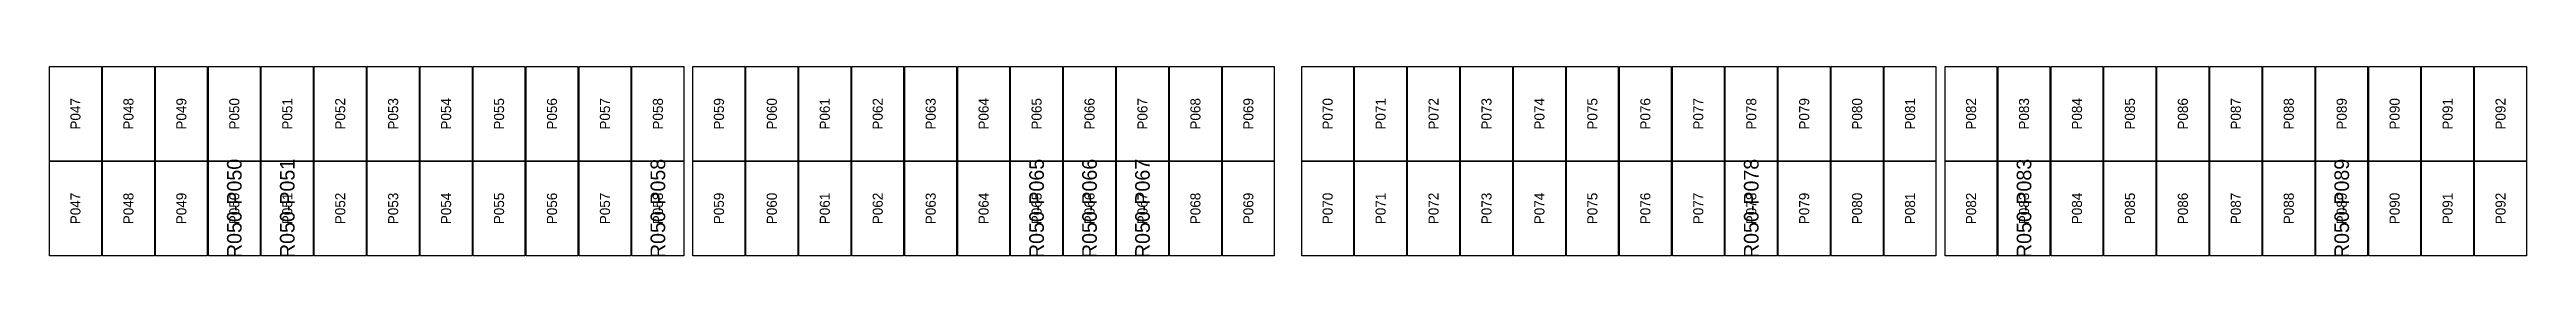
# Model space of a CAD drawing. Extents: x 296295 to 296770, y 651564 to 652121.
# Drawn here: x 296462.2 to 296516.4, y 651921.6 to 651925.8 of the extents above; entities that cross this region are included whole.
import ezdxf
from ezdxf.enums import TextEntityAlignment as Align

# ---------------------------------------------------------------- set-up
doc = ezdxf.new("R2010")
doc.units = 0

msp = doc.modelspace()

# ---------------------------------------------------------------- texts
at = {"layer": 'DEFECT_LABELS'}
for s, p in [('R050-P050', (296466.248, 651922.692)), ('R050-P051', (296467.406, 651922.692)), ('R050-P058', (296475.512, 651922.692)), ('R050-P065', (296483.794, 651922.692)), ('R050-P066', (296484.952, 651922.692)), ('R050-P067', (296486.11, 651922.692)), ('R050-P078', (296499.424, 651922.692)), ('R050-P083', (296505.39, 651922.692)), ('R050-P089', (296512.338, 651922.692))]:
    msp.add_text(s, height=0.32, rotation=90, dxfattribs=at).set_placement(p, align=Align.MIDDLE_CENTER)
at = {"layer": 'PANEL_POSITION'}
for s, p in [('P047', (296462.774, 651924.755)), ('P048', (296463.932, 651924.755)), ('P049', (296465.09, 651924.755)), ('P050', (296466.248, 651924.755)), ('P051', (296467.406, 651924.755)), ('P052', (296468.564, 651924.755)), ('P053', (296469.722, 651924.755)), ('P054', (296470.88, 651924.755)), ('P055', (296472.038, 651924.755)), ('P056', (296473.196, 651924.755)), ('P057', (296474.354, 651924.755)), ('P058', (296475.512, 651924.755)), ('P059', (296476.846, 651924.755)), ('P060', (296478.004, 651924.755)), ('P061', (296479.162, 651924.755)), ('P062', (296480.32, 651924.755)), ('P063', (296481.478, 651924.755)), ('P064', (296482.636, 651924.755)), ('P065', (296483.794, 651924.755)), ('P066', (296484.952, 651924.755)), ('P067', (296486.11, 651924.755)), ('P068', (296487.268, 651924.755)), ('P069', (296488.426, 651924.755)), ('P070', (296490.16, 651924.755)), ('P071', (296491.318, 651924.755)), ('P072', (296492.476, 651924.755)), ('P073', (296493.634, 651924.755)), ('P074', (296494.792, 651924.755)), ('P075', (296495.95, 651924.755)), ('P076', (296497.108, 651924.755)), ('P077', (296498.266, 651924.755)), ('P078', (296499.424, 651924.755)), ('P079', (296500.582, 651924.755)), ('P080', (296501.74, 651924.755)), ('P081', (296502.898, 651924.755)), ('P082', (296504.232, 651924.755)), ('P083', (296505.39, 651924.755)), ('P084', (296506.548, 651924.755)), ('P085', (296507.706, 651924.755)), ('P086', (296508.864, 651924.755)), ('P087', (296510.022, 651924.755)), ('P088', (296511.18, 651924.755)), ('P089', (296512.338, 651924.755)), ('P090', (296513.496, 651924.755)), ('P091', (296514.654, 651924.755)), ('P092', (296515.812, 651924.755)), ('P047', (296462.774, 651922.692)), ('P048', (296463.932, 651922.692)), ('P049', (296465.09, 651922.692)), ('P050', (296466.248, 651922.692)), ('P051', (296467.406, 651922.692)), ('P052', (296468.564, 651922.692)), ('P053', (296469.722, 651922.692)), ('P054', (296470.88, 651922.692)), ('P055', (296472.038, 651922.692)), ('P056', (296473.196, 651922.692)), ('P057', (296474.354, 651922.692)), ('P058', (296475.512, 651922.692)), ('P059', (296476.846, 651922.692)), ('P060', (296478.004, 651922.692)), ('P061', (296479.162, 651922.692)), ('P062', (296480.32, 651922.692)), ('P063', (296481.478, 651922.692)), ('P064', (296482.636, 651922.692)), ('P065', (296483.794, 651922.692)), ('P066', (296484.952, 651922.692)), ('P067', (296486.11, 651922.692)), ('P068', (296487.268, 651922.692)), ('P069', (296488.426, 651922.692)), ('P070', (296490.16, 651922.692)), ('P071', (296491.318, 651922.692)), ('P072', (296492.476, 651922.692)), ('P073', (296493.634, 651922.692)), ('P074', (296494.792, 651922.692)), ('P075', (296495.95, 651922.692)), ('P076', (296497.108, 651922.692)), ('P077', (296498.266, 651922.692)), ('P078', (296499.424, 651922.692)), ('P079', (296500.582, 651922.692)), ('P080', (296501.74, 651922.692)), ('P081', (296502.898, 651922.692)), ('P082', (296504.232, 651922.692)), ('P083', (296505.39, 651922.692)), ('P084', (296506.548, 651922.692)), ('P085', (296507.706, 651922.692)), ('P086', (296508.864, 651922.692)), ('P087', (296510.022, 651922.692)), ('P088', (296511.18, 651922.692)), ('P089', (296512.338, 651922.692)), ('P090', (296513.496, 651922.692)), ('P091', (296514.654, 651922.692)), ('P092', (296515.812, 651922.692))]:
    msp.add_text(s, height=0.22, rotation=90, dxfattribs=at).set_placement(p, align=Align.MIDDLE_CENTER)

# ---------------------------------------------------------------- linework, layer by layer
at = {"layer": 'DEFECTIVE_PANELS'}
for points in [[(296465.681, 651923.724), (296466.815, 651923.724), (296466.815, 651921.661), (296465.681, 651921.661)], [(296466.839, 651923.724), (296467.973, 651923.724), (296467.973, 651921.661), (296466.839, 651921.661)], [(296474.945, 651923.724), (296476.079, 651923.724), (296476.079, 651921.661), (296474.945, 651921.661)], [(296483.227, 651923.724), (296484.361, 651923.724), (296484.361, 651921.661), (296483.227, 651921.661)], [(296484.385, 651923.724), (296485.519, 651923.724), (296485.519, 651921.661), (296484.385, 651921.661)], [(296485.543, 651923.724), (296486.677, 651923.724), (296486.677, 651921.661), (296485.543, 651921.661)], [(296498.857, 651923.724), (296499.991, 651923.724), (296499.991, 651921.661), (296498.857, 651921.661)], [(296504.823, 651923.724), (296505.957, 651923.724), (296505.957, 651921.661), (296504.823, 651921.661)], [(296511.771, 651923.724), (296512.905, 651923.724), (296512.905, 651921.661), (296511.771, 651921.661)]]:
    msp.add_lwpolyline(points, close=True, dxfattribs=at)
at = {"layer": 'PANELS_MASTER'}
for points in [[(296462.207, 651925.787), (296463.341, 651925.787), (296463.341, 651923.724), (296462.207, 651923.724)], [(296463.365, 651925.787), (296464.499, 651925.787), (296464.499, 651923.724), (296463.365, 651923.724)], [(296464.523, 651925.787), (296465.657, 651925.787), (296465.657, 651923.724), (296464.523, 651923.724)], [(296465.681, 651925.787), (296466.815, 651925.787), (296466.815, 651923.724), (296465.681, 651923.724)], [(296466.839, 651925.787), (296467.973, 651925.787), (296467.973, 651923.724), (296466.839, 651923.724)], [(296467.997, 651925.787), (296469.131, 651925.787), (296469.131, 651923.724), (296467.997, 651923.724)], [(296469.155, 651925.787), (296470.289, 651925.787), (296470.289, 651923.724), (296469.155, 651923.724)], [(296470.313, 651925.787), (296471.447, 651925.787), (296471.447, 651923.724), (296470.313, 651923.724)], [(296471.471, 651925.787), (296472.605, 651925.787), (296472.605, 651923.724), (296471.471, 651923.724)], [(296472.629, 651925.787), (296473.763, 651925.787), (296473.763, 651923.724), (296472.629, 651923.724)], [(296473.787, 651925.787), (296474.921, 651925.787), (296474.921, 651923.724), (296473.787, 651923.724)], [(296474.945, 651925.787), (296476.079, 651925.787), (296476.079, 651923.724), (296474.945, 651923.724)], [(296476.279, 651925.787), (296477.413, 651925.787), (296477.413, 651923.724), (296476.279, 651923.724)], [(296477.437, 651925.787), (296478.571, 651925.787), (296478.571, 651923.724), (296477.437, 651923.724)], [(296478.595, 651925.787), (296479.729, 651925.787), (296479.729, 651923.724), (296478.595, 651923.724)], [(296479.753, 651925.787), (296480.887, 651925.787), (296480.887, 651923.724), (296479.753, 651923.724)], [(296480.911, 651925.787), (296482.045, 651925.787), (296482.045, 651923.724), (296480.911, 651923.724)], [(296482.069, 651925.787), (296483.203, 651925.787), (296483.203, 651923.724), (296482.069, 651923.724)], [(296483.227, 651925.787), (296484.361, 651925.787), (296484.361, 651923.724), (296483.227, 651923.724)], [(296484.385, 651925.787), (296485.519, 651925.787), (296485.519, 651923.724), (296484.385, 651923.724)], [(296485.543, 651925.787), (296486.677, 651925.787), (296486.677, 651923.724), (296485.543, 651923.724)], [(296486.701, 651925.787), (296487.835, 651925.787), (296487.835, 651923.724), (296486.701, 651923.724)], [(296487.859, 651925.787), (296488.993, 651925.787), (296488.993, 651923.724), (296487.859, 651923.724)], [(296489.593, 651925.787), (296490.727, 651925.787), (296490.727, 651923.724), (296489.593, 651923.724)], [(296490.751, 651925.787), (296491.885, 651925.787), (296491.885, 651923.724), (296490.751, 651923.724)], [(296491.909, 651925.787), (296493.043, 651925.787), (296493.043, 651923.724), (296491.909, 651923.724)], [(296493.067, 651925.787), (296494.201, 651925.787), (296494.201, 651923.724), (296493.067, 651923.724)], [(296494.225, 651925.787), (296495.359, 651925.787), (296495.359, 651923.724), (296494.225, 651923.724)], [(296495.383, 651925.787), (296496.517, 651925.787), (296496.517, 651923.724), (296495.383, 651923.724)], [(296496.541, 651925.787), (296497.675, 651925.787), (296497.675, 651923.724), (296496.541, 651923.724)], [(296497.699, 651925.787), (296498.833, 651925.787), (296498.833, 651923.724), (296497.699, 651923.724)], [(296498.857, 651925.787), (296499.991, 651925.787), (296499.991, 651923.724), (296498.857, 651923.724)], [(296500.015, 651925.787), (296501.149, 651925.787), (296501.149, 651923.724), (296500.015, 651923.724)], [(296501.173, 651925.787), (296502.307, 651925.787), (296502.307, 651923.724), (296501.173, 651923.724)], [(296502.331, 651925.787), (296503.465, 651925.787), (296503.465, 651923.724), (296502.331, 651923.724)], [(296503.665, 651925.787), (296504.799, 651925.787), (296504.799, 651923.724), (296503.665, 651923.724)], [(296504.823, 651925.787), (296505.957, 651925.787), (296505.957, 651923.724), (296504.823, 651923.724)], [(296505.981, 651925.787), (296507.115, 651925.787), (296507.115, 651923.724), (296505.981, 651923.724)], [(296507.139, 651925.787), (296508.273, 651925.787), (296508.273, 651923.724), (296507.139, 651923.724)], [(296508.297, 651925.787), (296509.431, 651925.787), (296509.431, 651923.724), (296508.297, 651923.724)], [(296509.455, 651925.787), (296510.589, 651925.787), (296510.589, 651923.724), (296509.455, 651923.724)], [(296510.613, 651925.787), (296511.747, 651925.787), (296511.747, 651923.724), (296510.613, 651923.724)], [(296511.771, 651925.787), (296512.905, 651925.787), (296512.905, 651923.724), (296511.771, 651923.724)], [(296512.929, 651925.787), (296514.063, 651925.787), (296514.063, 651923.724), (296512.929, 651923.724)], [(296514.087, 651925.787), (296515.221, 651925.787), (296515.221, 651923.724), (296514.087, 651923.724)], [(296515.245, 651925.787), (296516.379, 651925.787), (296516.379, 651923.724), (296515.245, 651923.724)], [(296462.207, 651923.724), (296463.341, 651923.724), (296463.341, 651921.661), (296462.207, 651921.661)], [(296463.365, 651923.724), (296464.499, 651923.724), (296464.499, 651921.661), (296463.365, 651921.661)], [(296464.523, 651923.724), (296465.657, 651923.724), (296465.657, 651921.661), (296464.523, 651921.661)], [(296467.997, 651923.724), (296469.131, 651923.724), (296469.131, 651921.661), (296467.997, 651921.661)], [(296469.155, 651923.724), (296470.289, 651923.724), (296470.289, 651921.661), (296469.155, 651921.661)], [(296470.313, 651923.724), (296471.447, 651923.724), (296471.447, 651921.661), (296470.313, 651921.661)], [(296471.471, 651923.724), (296472.605, 651923.724), (296472.605, 651921.661), (296471.471, 651921.661)], [(296472.629, 651923.724), (296473.763, 651923.724), (296473.763, 651921.661), (296472.629, 651921.661)], [(296473.787, 651923.724), (296474.921, 651923.724), (296474.921, 651921.661), (296473.787, 651921.661)], [(296476.279, 651923.724), (296477.413, 651923.724), (296477.413, 651921.661), (296476.279, 651921.661)], [(296477.437, 651923.724), (296478.571, 651923.724), (296478.571, 651921.661), (296477.437, 651921.661)], [(296478.595, 651923.724), (296479.729, 651923.724), (296479.729, 651921.661), (296478.595, 651921.661)], [(296479.753, 651923.724), (296480.887, 651923.724), (296480.887, 651921.661), (296479.753, 651921.661)], [(296480.911, 651923.724), (296482.045, 651923.724), (296482.045, 651921.661), (296480.911, 651921.661)], [(296482.069, 651923.724), (296483.203, 651923.724), (296483.203, 651921.661), (296482.069, 651921.661)], [(296486.701, 651923.724), (296487.835, 651923.724), (296487.835, 651921.661), (296486.701, 651921.661)], [(296487.859, 651923.724), (296488.993, 651923.724), (296488.993, 651921.661), (296487.859, 651921.661)], [(296489.593, 651923.724), (296490.727, 651923.724), (296490.727, 651921.661), (296489.593, 651921.661)], [(296490.751, 651923.724), (296491.885, 651923.724), (296491.885, 651921.661), (296490.751, 651921.661)], [(296491.909, 651923.724), (296493.043, 651923.724), (296493.043, 651921.661), (296491.909, 651921.661)], [(296493.067, 651923.724), (296494.201, 651923.724), (296494.201, 651921.661), (296493.067, 651921.661)], [(296494.225, 651923.724), (296495.359, 651923.724), (296495.359, 651921.661), (296494.225, 651921.661)], [(296495.383, 651923.724), (296496.517, 651923.724), (296496.517, 651921.661), (296495.383, 651921.661)], [(296496.541, 651923.724), (296497.675, 651923.724), (296497.675, 651921.661), (296496.541, 651921.661)], [(296497.699, 651923.724), (296498.833, 651923.724), (296498.833, 651921.661), (296497.699, 651921.661)], [(296500.015, 651923.724), (296501.149, 651923.724), (296501.149, 651921.661), (296500.015, 651921.661)], [(296501.173, 651923.724), (296502.307, 651923.724), (296502.307, 651921.661), (296501.173, 651921.661)], [(296502.331, 651923.724), (296503.465, 651923.724), (296503.465, 651921.661), (296502.331, 651921.661)], [(296503.665, 651923.724), (296504.799, 651923.724), (296504.799, 651921.661), (296503.665, 651921.661)], [(296505.981, 651923.724), (296507.115, 651923.724), (296507.115, 651921.661), (296505.981, 651921.661)], [(296507.139, 651923.724), (296508.273, 651923.724), (296508.273, 651921.661), (296507.139, 651921.661)], [(296508.297, 651923.724), (296509.431, 651923.724), (296509.431, 651921.661), (296508.297, 651921.661)], [(296509.455, 651923.724), (296510.589, 651923.724), (296510.589, 651921.661), (296509.455, 651921.661)], [(296510.613, 651923.724), (296511.747, 651923.724), (296511.747, 651921.661), (296510.613, 651921.661)], [(296512.929, 651923.724), (296514.063, 651923.724), (296514.063, 651921.661), (296512.929, 651921.661)], [(296514.087, 651923.724), (296515.221, 651923.724), (296515.221, 651921.661), (296514.087, 651921.661)], [(296515.245, 651923.724), (296516.379, 651923.724), (296516.379, 651921.661), (296515.245, 651921.661)]]:
    msp.add_lwpolyline(points, close=True, dxfattribs=at)

msp.set_redraw_order([(e.dxf.handle, doc.entitydb.next_handle()) for e in msp.query("TEXT MTEXT ATTDEF DIMENSION ARC_DIMENSION")])  # texts and dimensions are drawn at this point

doc.saveas('drawing.dxf')
